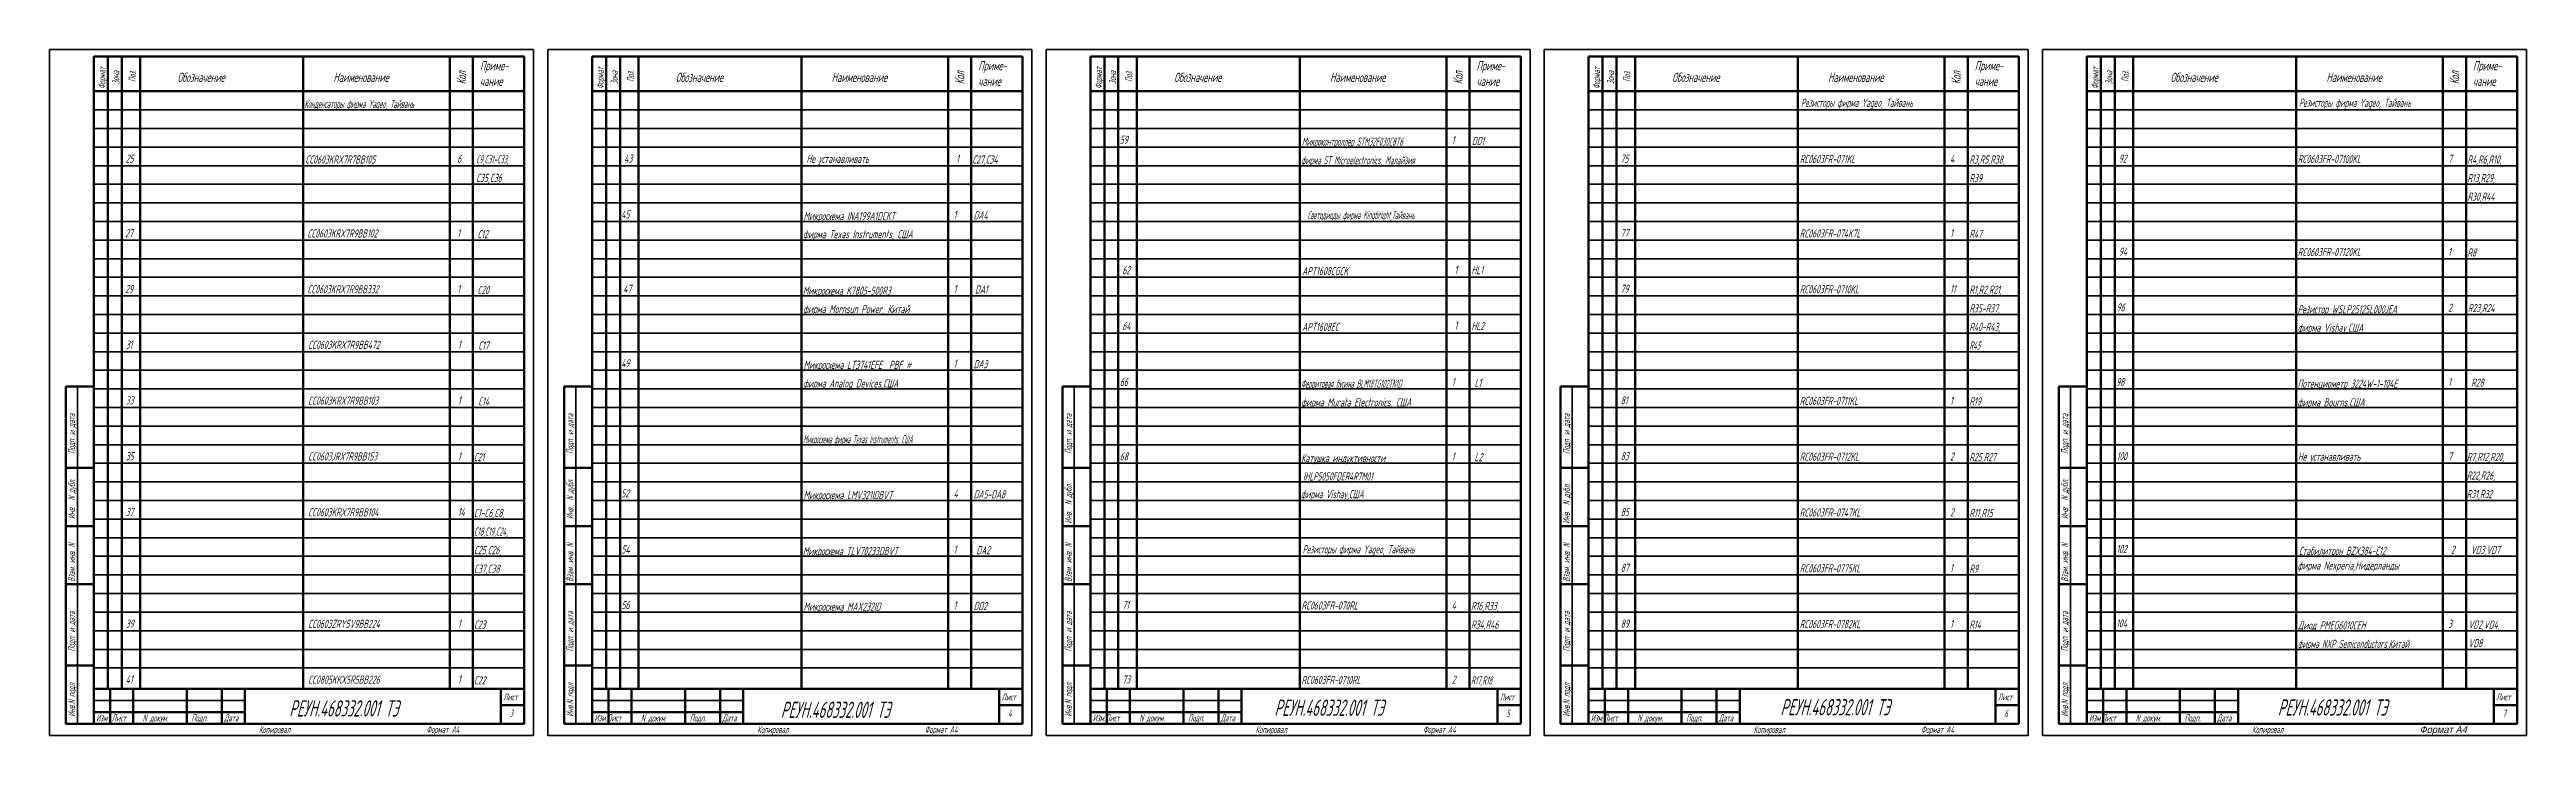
# Model space of a CAD drawing. Extents: x 23083 to 26468, y -1310 to -524.
# Drawn here: x 24158 to 25223, y -943 to -648 of the extents above; entities that cross this region are included whole.
import ezdxf

# ---------------------------------------------------------------- set-up
doc = ezdxf.new("R2010")
doc.units = 0
doc.header["$MEASUREMENT"] = 0
doc.layers.add('CONTUR', color=7, linetype='CONTINUOUS', lineweight=50)
doc.layers.add('DIM', color=1, linetype='CONTINUOUS', lineweight=35)
doc.layers.add('TEXT', color=1, linetype='CONTINUOUS')
doc.styles.add('ECKD', font='ec5cdwin.shx', dxfattribs={"oblique": 15})
doc.styles.add('GOST', font='GOST.shx', dxfattribs={"width": 0.7, "oblique": 15})

msp = doc.modelspace()

# ---------------------------------------------------------------- texts
at = {"layer": 'DIM', "style": 'ECKD', "oblique": 15}
msp.add_text('Формат A4', height=3, dxfattribs=at).set_placement((25176.9, -942.4))
at = {"layer": 'DIM', "insert": (24526.6, -783), "char_height": 2.5, "attachment_point": 1, "style": 'ECKD'}
msp.add_mtext_dynamic_manual_height_columns('{\\fTimes New Roman|b0|i0|c204|p18;#}', width=3.027, gutter_width=12.5, heights=[2.55], dxfattribs=at)
at = {"layer": 'TEXT', "style": 'GOST', "oblique": 15, "width": 0.7}
for s, height, p in [('Формат', 3, (24182.2, -665.4)), ('Зона', 3, (24188.2, -663.4)), ('Поз.', 3, (24195.2, -662.4)), ('Кол', 4, (24337.2, -663.4)), ('Формат', 3, (24396.4, -665.4)), ('Зона', 3, (24402.4, -663.4)), ('Поз.', 3, (24409.4, -662.4)), ('Кол', 4, (24551.4, -663.4)), ('Формат', 3, (24610.6, -665.4)), ('Зона', 3, (24616.6, -663.4)), ('Поз.', 3, (24623.6, -662.4)), ('Кол', 4, (24765.6, -663.4)), ('Формат', 3, (24824.7, -665.4)), ('Зона', 3, (24830.7, -663.4)), ('Поз.', 3, (24837.7, -662.4)), ('Кол', 4, (24979.7, -663.4)), ('Формат', 3, (25038.9, -665.4)), ('Зона', 3, (25044.9, -663.4)), ('Поз.', 3, (25051.9, -662.4)), ('Кол', 4, (25193.9, -663.4)), ('Подп. и дата', 3, (24169.2, -822.4)), ('Подп. и дата', 3, (24383.4, -822.4)), ('Подп. и дата', 3, (24597.6, -822.4)), ('Подп. и дата', 3, (24811.7, -822.4)), ('Подп. и дата', 3, (25025.9, -822.4)), ('Инв.  N дубл.', 3, (24169.2, -850.4)), ('Инв.  N дубл.', 3, (24383.4, -850.4)), ('Инв.  N дубл.', 3, (24597.6, -852.3)), ('Инв.  N дубл.', 3, (24811.7, -852.4)), ('Инв.  N дубл.', 3, (25025.9, -850.4)), ('Взам. инв. N', 3, (24169.2, -877.4)), ('Взам. инв. N', 3, (24383.4, -877.4)), ('Взам. инв. N', 3, (24597.6, -877.4)), ('Взам. инв. N', 3, (24811.7, -877.4)), ('Взам. инв. N', 3, (25025.9, -877.4)), ('Подп. и дата', 3, (24169.2, -907.4)), ('Подп. и дата', 3, (24383.4, -907.4)), ('Подп. и дата', 3, (24597.6, -907.4)), ('Подп. и дата', 3, (24811.7, -907.4)), ('Подп. и дата', 3, (25025.9, -907.4)), ('Инв.N подл.', 3, (24169.2, -935.4)), ('Инв.N подл.', 3, (24383.4, -935.4)), ('Инв.N подл.', 3, (24597.6, -935.4)), ('Инв.N подл.', 3, (24811.7, -935.4)), ('Инв.N подл.', 3, (25025.9, -935.4))]:
    msp.add_text(s, height=height, rotation=90, dxfattribs=at).set_placement(p)
at = {"layer": 'TEXT', "style": 'GOST', "oblique": 15}
for s, height, width, p in [('Обозначение', 4, 0.7, (24213.2, -662.4)), ('Наименование', 4, 0.7, (24280.2, -662.4)), ('Приме-', 4, 0.7, (24343.2, -657.4)), ('Обозначение', 4, 0.7, (24427.4, -662.4)), ('Наименование', 4, 0.7, (24494.4, -662.4)), ('Приме-', 4, 0.7, (24557.4, -657.4)), ('Обозначение', 4, 0.7, (24641.6, -662.4)), ('Наименование', 4, 0.7, (24708.6, -662.4)), ('Приме-', 4, 0.7, (24771.6, -657.4)), ('Обозначение', 4, 0.7, (24855.7, -662.4)), ('Наименование', 4, 0.7, (24922.7, -662.4)), ('Приме-', 4, 0.7, (24985.7, -657.4)), ('Обозначение', 4, 0.7, (25069.9, -662.4)), ('Наименование', 4, 0.7, (25136.9, -662.4)), ('Приме-', 4, 0.7, (25199.9, -657.4)), ('Конденсаторы фирма Yageo, Тайвань', 3.5, 0.58, (24267.7, -673.6)), ('чание', 4, 0.7, (24343.2, -664.1)), ('чание', 4, 0.7, (24557.4, -664.1)), ('чание', 4, 0.7, (24771.6, -664.1)), ('Резисторы фирма Yageo, Тайвань', 3.5, 0.65, (24911, -673.1)), ('чание', 4, 0.7, (24985.7, -664.1)), ('Резисторы фирма Yageo, Тайвань', 3.5, 0.65, (25125.1, -673.1)), ('чание', 4, 0.7, (25199.9, -664.1)), ('59', 3.5, 0.7, (24618.2, -689)), ('Микроконтроллер STM32F030C8T6', 3.5, 0.6, (24696.5, -689.8)), ('1', 3.5, 0.7, (24760.9, -689.2)), ('DD1', 3.5, 0.7, (24769.6, -689.5)), ('25', 3.5, 0.7, (24190.9, -697.1)), ('CC0603KRX7R7BB105', 3.5, 0.7, (24268.1, -697.5)), ('6', 3.5, 0.7, (24333.4, -697.2)), ('C9,C31-C33,', 3.5, 0.6, (24341.5, -697.4)), ('C35,C36', 3.5, 0.7, (24341.5, -705.4)), ('43', 3.5, 0.7, (24405.2, -697.1)), ('Не устанавливать', 3.5, 0.7, (24483.5, -697.2)), ('1', 3.5, 0.7, (24547.9, -697.1)), ('C27,С34', 3.5, 0.7, (24554.8, -697.5)), ('фирма ST Microelectronics, Малайзия', 3.5, 0.6, (24696.2, -697.8)), ('75', 3.5, 0.7, (24833.5, -697.1)), ('RC0603FR-071KL', 3.5, 0.7, (24910.5, -697.3)), ('4', 3.5, 0.7, (24975.1, -697.2)), ('R3,R5,R38,', 3.5, 0.7, (24983.4, -697.5)), ('R39', 3.5, 0.7, (24983.4, -705.5)), ('92', 3.5, 0.7, (25047.6, -697.1)), ('RC0603FR-07100KL', 3.5, 0.7, (25124.6, -697.3)), ('7', 3.5, 0.7, (25189.2, -697.2)), ('R4,R6,R10,', 3.5, 0.7, (25197.5, -697.5)), ('R13,R29,', 3.5, 0.7, (25197.5, -705.5)), ('R30,R44', 3.5, 0.7, (25197.5, -713.5)), ('45', 3.5, 0.7, (24403.9, -721.1)), ('Микросхема INA199A1DCKT', 3.5, 0.7, (24482.3, -721.8)), ('1', 3.5, 0.7, (24546.8, -721.2)), ('DA4', 3.5, 0.7, (24555.4, -721.5)), ('Светодиоды фирма Kingbright,Тайвань', 3.5, 0.55, (24698.9, -721.4)), ('27', 3.5, 0.7, (24190.7, -729.2)), ('CC0603KRX7R9BB102', 3.5, 0.7, (24269, -729.3)), ('1', 3.5, 0.7, (24333.4, -729.2)), ('С12', 3.5, 0.7, (24342.2, -729.6)), ('фирма Texas Instruments, США', 3.5, 0.7, (24482.1, -729.6)), ('77', 3.5, 0.7, (24833.5, -729.1)), ('RC0603FR-074K7L', 3.5, 0.7, (24910.5, -729.3)), ('1', 3.5, 0.7, (24975.1, -729.2)), ('R47', 3.5, 0.7, (24983.4, -729.5)), ('94', 3.5, 0.7, (25047.6, -737.1)), ('RC0603FR-07120KL', 3.5, 0.7, (25124.6, -737.3)), ('1', 3.5, 0.7, (25189.2, -737.2)), ('R8', 3.5, 0.7, (25197.5, -737.5)), ('62', 3.5, 0.7, (24619.3, -745.1)), ('APT1608CGCK', 3.5, 0.7, (24696.6, -745.5)), ('1', 3.5, 0.7, (24762.1, -744.9)), ('HL1', 3.5, 0.7, (24769.4, -745.1)), ('29', 3.5, 0.7, (24190.7, -753.2)), ('CC0603KRX7R9BB332', 3.5, 0.7, (24269, -753.3)), ('1', 3.5, 0.7, (24333.4, -753.2)), ('С20', 3.5, 0.7, (24342.2, -753.6)), ('47', 3.5, 0.7, (24404.8, -753.1)), ('Микросхема K7805-500R3', 3.5, 0.7, (24482, -753.9)), ('1', 3.5, 0.7, (24546.8, -753.2)), ('DA1', 3.5, 0.7, (24556, -753.4)), ('79', 3.5, 0.7, (24833.5, -753.1)), ('RC0603FR-0710KL', 3.5, 0.7, (24910.5, -753.3)), ('11', 3.5, 0.7, (24975.1, -753.2)), ('R1,R2,R21,', 3.5, 0.7, (24983.4, -753.5)), ('фирма Mornsun Power, Китай', 3.5, 0.7, (24482.1, -761.8)), ('64', 3.5, 0.7, (24619.3, -769.1)), ('APT1608EC', 3.5, 0.7, (24696.6, -769.5)), ('1', 3.5, 0.7, (24762.1, -768.9)), ('HL2', 3.5, 0.7, (24769.4, -769.1)), ('R35-R37,', 3.5, 0.7, (24983.4, -761.5)), ('R40-R43,', 3.5, 0.7, (24983.4, -769.5)), ('96', 3.5, 0.7, (25046.7, -761.1)), ('Резистор WSLP25125L000JEA', 3.5, 0.7, (25124.5, -761.9)), ('фирма Vishay,США', 3.5, 0.7, (25124.6, -769.8)), ('2', 3.5, 0.7, (25189.2, -761.2)), ('R23,R24', 3.5, 0.7, (25197.7, -761.4)), ('31', 3.5, 0.7, (24190.9, -777.1)), ('CC0603KRX7R9BB472', 3.5, 0.7, (24269.3, -777.2)), ('1', 3.5, 0.7, (24333.7, -777.1)), ('С17', 3.5, 0.7, (24342.5, -777.5)), ('R45', 3.5, 0.6, (24983.4, -777.5)), ('49', 3.5, 0.7, (24403.9, -785.1)), ('Микросхема LT3741EFE  PBF', 3.5, 0.7, (24482.3, -785.8)), ('1', 3.5, 0.7, (24546.8, -785.2)), ('DA3', 3.5, 0.7, (24555.4, -785.5)), ('33', 3.5, 0.7, (24190.9, -801.1)), ('CC0603KRX7R9BB103', 3.5, 0.7, (24269.3, -801.2)), ('1', 3.5, 0.7, (24333.7, -801.1)), ('С14', 3.5, 0.7, (24342.5, -801.5)), ('фирма Analog Devices,США', 3.5, 0.7, (24482.1, -793.8)), ('66', 3.5, 0.7, (24618.2, -793.2)), ('фирма Murata Electronics, США', 3.5, 0.7, (24696.2, -801.9)), ('Ферритовая бусина BLM18TG102TN1D', 3.5, 0.55, (24696.2, -793.9)), ('1', 3.5, 0.7, (24760.9, -793.2)), ('L1', 3.5, 0.7, (24770.7, -793.5)), ('81', 3.5, 0.7, (24833.5, -801.1)), ('RC0603FR-0711KL', 3.5, 0.7, (24910.5, -801.3)), ('1', 3.5, 0.7, (24975.1, -801.2)), ('R19', 3.5, 0.7, (24983.4, -801.5)), ('98', 3.5, 0.7, (25046.5, -793.2)), ('Потенциометр 3224W-1-104E', 3.5, 0.7, (25124.5, -793.9)), ('фирма Bourns,США', 3.5, 0.7, (25124.5, -801.9)), ('1', 3.5, 0.7, (25189.2, -793.2)), ('R28', 3.5, 0.7, (25199.1, -793.5)), ('Микросхема фирма Texas Instruments, США', 3.5, 0.5, (24482.1, -817.8)), ('35', 3.5, 0.7, (24190.9, -825.1)), ('CC0603JRX7R9BB153', 3.5, 0.7, (24269.3, -825.2)), ('1', 3.5, 0.7, (24333.7, -825.1)), ('С21', 3.5, 0.7, (24340.6, -825.5)), ('68', 3.5, 0.7, (24618.2, -825.2)), ('Катушка индуктивности', 3.5, 0.7, (24696.2, -825.9)), ('IHLP5050FDER4R7M01', 3.5, 0.67, (24697, -833.8)), ('1', 3.5, 0.7, (24760.9, -825.2)), ('L2', 3.5, 0.7, (24770.7, -825.5)), ('83', 3.5, 0.7, (24833.5, -825.1)), ('RC0603FR-0712KL', 3.5, 0.7, (24910.5, -825.3)), ('2', 3.5, 0.7, (24975.1, -825.2)), ('R25,R27', 3.5, 0.7, (24983.4, -825.5)), ('100', 3.5, 0.7, (25046.7, -825.1)), ('Не устанавливать', 3.5, 0.7, (25124.6, -825.3)), ('7', 3.5, 0.7, (25189.2, -825.2)), ('R7,R12,R20,', 3.5, 0.7, (25197.2, -825.4)), ('R22,R26,', 3.5, 0.7, (25197.2, -833.4)), ('52', 3.5, 0.7, (24403.9, -841.1)), ('Микросхема LMV321IDBVT', 3.5, 0.7, (24482.3, -841.8)), ('4', 3.5, 0.7, (24546.8, -841.2)), ('DA5-DA8', 3.5, 0.7, (24555.4, -841.5)), ('фирма Vishay,США', 3.5, 0.67, (24696.1, -841.4)), ('R31,R32', 3.5, 0.7, (25197.2, -841.4)), ('37', 3.5, 0.7, (24190.9, -849.1)), ('CC0603KRX7R9BB104', 3.5, 0.7, (24269.3, -849.2)), ('14', 3.5, 0.7, (24333.7, -849.1)), ('C1-C6,C8, ', 3.5, 0.7, (24340.6, -849.5)), ('85', 3.5, 0.7, (24833.5, -849.1)), ('RC0603FR-0747KL', 3.5, 0.7, (24910.5, -849.3)), ('2', 3.5, 0.7, (24975.1, -849.2)), ('R11,R15', 3.5, 0.7, (24983.4, -849.5)), ('C18,C19,C24,', 3.5, 0.6, (24340.6, -857.5)), ('C25,C26,', 3.5, 0.7, (24340.6, -865.5)), ('54', 3.5, 0.7, (24404, -865.2)), ('Микросхема TLV70233DBVT', 3.5, 0.7, (24482, -865.9)), ('1', 3.5, 0.7, (24546.8, -865.2)), ('DA2', 3.5, 0.7, (24556.6, -865.5)), ('Резисторы фирма Yageo, Тайвань', 3.5, 0.65, (24696.8, -865.1)), ('102', 3.5, 0.7, (25046.6, -865)), ('Стабилитрон BZX384-C12', 3.5, 0.68, (25125.1, -865.8)), ('2', 3.5, 0.7, (25190.4, -865.3)), ('VD3,VD7', 3.5, 0.7, (25198.9, -865.4)), ('C37,C38', 3.5, 0.7, (24340.6, -873.5)), ('87', 3.5, 0.7, (24833.5, -873.1)), ('RC0603FR-0775KL', 3.5, 0.7, (24910.5, -873.3)), ('1', 3.5, 0.7, (24975.1, -873.2)), ('R9', 3.5, 0.7, (24983.4, -873.5)), ('фирма Nexperia,Нидерланды', 3.5, 0.7, (25124.5, -872.1)), ('39', 3.5, 0.7, (24190.9, -897.1)), ('CC0603ZRY5V9BB224', 3.5, 0.7, (24269.3, -897.2)), ('1', 3.5, 0.7, (24333.7, -897.1)), ('C23', 3.5, 0.7, (24340.6, -897.5)), ('56', 3.5, 0.7, (24404, -889.1)), ('Микросхема MAX232ID', 3.5, 0.7, (24482.3, -889.8)), ('1', 3.5, 0.7, (24546.8, -889.2)), ('DD2', 3.5, 0.7, (24555.4, -889.5)), ('71', 3.5, 0.7, (24619.3, -889.1)), ('RC0603FR-070RL', 3.5, 0.7, (24696.3, -889.3)), ('4', 3.5, 0.7, (24760.9, -889.2)), ('R16,R33,', 3.5, 0.7, (24769.2, -889.5)), ('R34,R46', 3.5, 0.7, (24769.2, -897.5)), ('89', 3.5, 0.7, (24833.5, -897.1)), ('RC0603FR-0782KL', 3.5, 0.7, (24910.5, -897.3)), ('1', 3.5, 0.7, (24975.1, -897.2)), ('R14', 3.5, 0.7, (24983.4, -897.5)), ('104', 3.5, 0.7, (25046.5, -897)), ('Диод PMEG6010CEH', 3.5, 0.7, (25124.8, -897.8)), ('3', 3.5, 0.7, (25189.2, -897.2)), ('VD2,VD4,', 3.5, 0.7, (25197.9, -897.5)), ('фирма NXP Semiconductors,Китай', 3.5, 0.65, (25124.6, -905.8)), ('VD8', 3.5, 0.7, (25197.9, -905.5)), ('41', 3.5, 0.7, (24190.9, -921.1)), ('CC0805KKX5R5BB226', 3.5, 0.7, (24269.3, -921.2)), ('1', 3.5, 0.7, (24333.7, -921.1)), ('C22', 3.5, 0.7, (24340.6, -921.5)), ('Лист', 3, 0.7, (24353.2, -928.4)), ('Лист', 3, 0.7, (24567.4, -928.4)), ('73', 3.5, 0.7, (24619.3, -921.1)), ('RC0603FR-0710RL', 3.5, 0.7, (24696.3, -921.3)), ('2', 3.5, 0.7, (24760.9, -921.2)), ('R17,R18', 3.5, 0.6, (24769.2, -921.5)), ('Лист', 3, 0.7, (24781.6, -928.4)), ('Лист', 3, 0.7, (24995.7, -928.4)), ('Лист', 3, 0.7, (25209.9, -928.4)), ('Изм. Лист', 3, 0.7, (24178.2, -937.4)), ('N докум.', 3, 0.7, (24198.2, -937.4)), ('Подп.', 3, 0.7, (24219.2, -937.4)), ('Дата', 3, 0.7, (24233.2, -937.4)), ('РЕУН.468332.001 ТЭ', 7, 0.7, (24261.2, -935.3)), ('3', 3, 0.7, (24356, -935.4)), ('Изм.Лист', 3, 0.7, (24392.4, -937.4)), ('N докум.', 3, 0.7, (24412.4, -937.4)), ('Подп.', 3, 0.7, (24433.4, -937.4)), ('Дата', 3, 0.7, (24447.4, -937.4)), ('РЕУН.468332.001 ТЭ', 7, 0.7, (24472.5, -935.9)), ('4', 3, 0.7, (24570.2, -935.4)), ('Изм.Лист', 3, 0.7, (24606.6, -937.4)), ('N докум.', 3, 0.7, (24626.6, -937.4)), ('Подп.', 3, 0.7, (24647.6, -937.4)), ('Дата', 3, 0.7, (24661.6, -937.4)), ('РЕУН.468332.001 ТЭ', 7, 0.7, (24684.7, -935)), ('5', 3, 0.7, (24784.4, -935.4)), ('Изм.Лист', 3, 0.7, (24820.7, -937.4)), ('N докум.', 3, 0.7, (24840.7, -937.4)), ('Подп.', 3, 0.7, (24861.7, -937.4)), ('Дата', 3, 0.7, (24875.7, -937.4)), ('РЕУН.468332.001 ТЭ', 7, 0.7, (24902.2, -934.8)), ('6', 3, 0.7, (24998.5, -935.4)), ('Изм.Лист', 3, 0.7, (25034.9, -937.4)), ('N докум.', 3, 0.7, (25054.9, -937.4)), ('Подп.', 3, 0.7, (25075.9, -937.4)), ('Дата', 3, 0.7, (25089.9, -937.4)), ('РЕУН.468332.001 ТЭ', 7, 0.7, (25116, -934.9)), ('7', 3, 0.7, (25212.7, -935.4)), ('Копировал', 3, 0.7, (24248.2, -942.4)), ('Формат A4', 3, 0.7, (24320.2, -942.4)), ('Копировал', 3, 0.7, (24462.4, -942.4)), ('Формат A4', 3, 0.7, (24534.4, -942.4)), ('Копировал', 3, 0.7, (24676.6, -942.4)), ('Формат A4', 3, 0.7, (24748.6, -942.4)), ('Копировал', 3, 0.7, (24890.7, -942.4)), ('Формат A4', 3, 0.7, (24962.7, -942.4)), ('Копировал', 3, 0.7, (25104.9, -942.4))]:
    msp.add_text(s, height=height, dxfattribs=dict(at, width=width)).set_placement(p)

# ---------------------------------------------------------------- linework, layer by layer
at = {"layer": 'CONTUR'}
for p, q in [((24177.2, -651.4), (24362.2, -651.4)), ((24177.2, -938.4), (24177.2, -651.4)), ((24183.2, -651.4), (24183.2, -923.4)), ((24189.2, -651.4), (24189.2, -923.4)), ((24197.2, -651.4), (24197.2, -923.4)), ((24267.2, -651.4), (24267.2, -923.4)), ((24330.2, -651.4), (24330.2, -923.4)), ((24340.2, -651.4), (24340.2, -923.4)), ((24362.2, -651.4), (24362.2, -938.4)), ((24391.4, -938.4), (24391.4, -651.4)), ((24391.4, -651.4), (24576.4, -651.4)), ((24397.4, -651.4), (24397.4, -923.4)), ((24403.4, -651.4), (24403.4, -923.4)), ((24411.4, -651.4), (24411.4, -923.4)), ((24481.4, -651.4), (24481.4, -923.4)), ((24544.4, -651.4), (24544.4, -923.4)), ((24554.4, -651.4), (24554.4, -923.4)), ((24576.4, -651.4), (24576.4, -938.4)), ((24605.6, -938.4), (24605.6, -651.4)), ((24605.6, -651.4), (24790.6, -651.4)), ((24611.6, -651.4), (24611.6, -923.4)), ((24617.6, -651.4), (24617.6, -923.4)), ((24625.6, -651.4), (24625.6, -923.4)), ((24695.6, -651.4), (24695.6, -923.4)), ((24758.6, -651.4), (24758.6, -923.4)), ((24768.6, -651.4), (24768.6, -923.4)), ((24790.6, -651.4), (24790.6, -938.4)), ((24819.7, -938.4), (24819.7, -651.4)), ((24819.7, -651.4), (25004.7, -651.4)), ((24825.7, -651.4), (24825.7, -923.4)), ((24831.7, -651.4), (24831.7, -923.4)), ((24839.7, -651.4), (24839.7, -923.4)), ((24909.7, -651.4), (24909.7, -923.4)), ((24972.7, -651.4), (24972.7, -923.4)), ((24982.7, -651.4), (24982.7, -923.4)), ((25004.7, -651.4), (25004.7, -938.4)), ((25033.9, -938.4), (25033.9, -651.4)), ((25033.9, -651.4), (25218.9, -651.4)), ((25039.9, -651.4), (25039.9, -923.4)), ((25045.9, -651.4), (25045.9, -923.4)), ((25053.9, -651.4), (25053.9, -923.4)), ((25123.9, -651.4), (25123.9, -923.4)), ((25186.9, -651.4), (25186.9, -923.4)), ((25196.9, -651.4), (25196.9, -923.4)), ((25218.9, -651.4), (25218.9, -938.4)), ((24177.2, -666.4), (24362.2, -666.4)), ((24391.4, -666.4), (24576.4, -666.4)), ((24605.6, -666.4), (24790.6, -666.4)), ((24819.7, -666.4), (25004.7, -666.4)), ((25033.9, -666.4), (25218.9, -666.4)), ((24165.2, -828.4), (24165.2, -793.4)), ((24165.2, -793.4), (24177.2, -793.4)), ((24379.4, -828.4), (24379.4, -793.4)), ((24379.4, -793.4), (24391.4, -793.4)), ((24593.6, -828.4), (24593.6, -793.4)), ((24593.6, -793.4), (24605.6, -793.4)), ((24807.7, -828.4), (24807.7, -793.4)), ((24807.7, -793.4), (24819.7, -793.4)), ((25021.9, -828.4), (25021.9, -793.4)), ((25021.9, -793.4), (25033.9, -793.4)), ((24165.2, -853.4), (24165.2, -828.4)), ((24165.2, -828.4), (24177.2, -828.4)), ((24177.2, -828.4), (24165.2, -828.4)), ((24379.4, -828.4), (24391.4, -828.4)), ((24391.4, -828.4), (24379.4, -828.4)), ((24379.4, -853.4), (24379.4, -828.4)), ((24593.6, -828.4), (24605.6, -828.4)), ((24605.6, -828.4), (24593.6, -828.4)), ((24593.6, -853.4), (24593.6, -828.4)), ((24807.7, -828.4), (24819.7, -828.4)), ((24819.7, -828.4), (24807.7, -828.4)), ((24807.7, -853.4), (24807.7, -828.4)), ((25021.9, -828.4), (25033.9, -828.4)), ((25033.9, -828.4), (25021.9, -828.4)), ((25021.9, -853.4), (25021.9, -828.4)), ((24165.2, -878.4), (24165.2, -853.4)), ((24165.2, -853.4), (24177.2, -853.4)), ((24177.2, -853.4), (24165.2, -853.4)), ((24379.4, -878.4), (24379.4, -853.4)), ((24379.4, -853.4), (24391.4, -853.4)), ((24391.4, -853.4), (24379.4, -853.4)), ((24593.6, -878.4), (24593.6, -853.4)), ((24593.6, -853.4), (24605.6, -853.4)), ((24605.6, -853.4), (24593.6, -853.4)), ((24807.7, -878.4), (24807.7, -853.4)), ((24807.7, -853.4), (24819.7, -853.4)), ((24819.7, -853.4), (24807.7, -853.4)), ((25021.9, -878.4), (25021.9, -853.4)), ((25021.9, -853.4), (25033.9, -853.4)), ((25033.9, -853.4), (25021.9, -853.4)), ((24165.2, -913.4), (24165.2, -878.4)), ((24165.2, -878.4), (24177.2, -878.4)), ((24177.2, -878.4), (24165.2, -878.4)), ((24379.4, -913.4), (24379.4, -878.4)), ((24379.4, -878.4), (24391.4, -878.4)), ((24391.4, -878.4), (24379.4, -878.4)), ((24593.6, -913.4), (24593.6, -878.4)), ((24593.6, -878.4), (24605.6, -878.4)), ((24605.6, -878.4), (24593.6, -878.4)), ((24807.7, -913.4), (24807.7, -878.4)), ((24807.7, -878.4), (24819.7, -878.4)), ((24819.7, -878.4), (24807.7, -878.4)), ((25021.9, -913.4), (25021.9, -878.4)), ((25021.9, -878.4), (25033.9, -878.4)), ((25033.9, -878.4), (25021.9, -878.4)), ((24165.2, -913.4), (24177.2, -913.4)), ((24177.2, -913.4), (24165.2, -913.4)), ((24165.2, -938.4), (24165.2, -913.4)), ((24379.4, -938.4), (24379.4, -913.4)), ((24379.4, -913.4), (24391.4, -913.4)), ((24391.4, -913.4), (24379.4, -913.4)), ((24593.6, -938.4), (24593.6, -913.4)), ((24593.6, -913.4), (24605.6, -913.4)), ((24605.6, -913.4), (24593.6, -913.4)), ((24807.7, -938.4), (24807.7, -913.4)), ((24807.7, -913.4), (24819.7, -913.4)), ((24819.7, -913.4), (24807.7, -913.4)), ((25021.9, -938.4), (25021.9, -913.4)), ((25021.9, -913.4), (25033.9, -913.4)), ((25033.9, -913.4), (25021.9, -913.4)), ((24177.2, -923.4), (24362.2, -923.4)), ((24184.2, -923.4), (24184.2, -938.4)), ((24194.2, -923.4), (24194.2, -938.4)), ((24217.2, -923.4), (24217.2, -938.4)), ((24232.2, -923.4), (24232.2, -938.4)), ((24242.2, -923.4), (24242.2, -938.4)), ((24352.2, -923.4), (24352.2, -938.4)), ((24391.4, -923.4), (24576.4, -923.4)), ((24398.4, -923.4), (24398.4, -938.4)), ((24408.4, -923.4), (24408.4, -938.4)), ((24431.4, -923.4), (24431.4, -938.4)), ((24446.4, -923.4), (24446.4, -938.4)), ((24456.4, -923.4), (24456.4, -938.4)), ((24566.4, -923.4), (24566.4, -938.4)), ((24605.6, -923.4), (24790.6, -923.4)), ((24612.6, -923.4), (24612.6, -938.4)), ((24622.6, -923.4), (24622.6, -938.4)), ((24645.6, -923.4), (24645.6, -938.4)), ((24660.6, -923.4), (24660.6, -938.4)), ((24670.6, -923.4), (24670.6, -938.4)), ((24780.6, -923.4), (24780.6, -938.4)), ((24819.7, -923.4), (25004.7, -923.4)), ((24826.7, -923.4), (24826.7, -938.4)), ((24836.7, -923.4), (24836.7, -938.4)), ((24859.7, -923.4), (24859.7, -938.4)), ((24874.7, -923.4), (24874.7, -938.4)), ((24884.7, -923.4), (24884.7, -938.4)), ((24994.7, -923.4), (24994.7, -938.4)), ((25033.9, -923.4), (25218.9, -923.4)), ((25040.9, -923.4), (25040.9, -938.4)), ((25050.9, -923.4), (25050.9, -938.4)), ((25073.9, -923.4), (25073.9, -938.4)), ((25088.9, -923.4), (25088.9, -938.4)), ((25098.9, -923.4), (25098.9, -938.4)), ((25208.9, -923.4), (25208.9, -938.4)), ((24177.2, -933.4), (24242.2, -933.4)), ((24352.2, -930.4), (24362.2, -930.4)), ((24391.4, -933.4), (24456.4, -933.4)), ((24566.4, -930.4), (24576.4, -930.4)), ((24605.6, -933.4), (24670.6, -933.4)), ((24780.6, -930.4), (24790.6, -930.4)), ((24819.7, -933.4), (24884.7, -933.4)), ((24994.7, -930.4), (25004.7, -930.4)), ((25033.9, -933.4), (25098.9, -933.4)), ((25208.9, -930.4), (25218.9, -930.4)), ((24177.2, -938.4), (24165.2, -938.4)), ((24362.2, -938.4), (24177.2, -938.4)), ((24391.4, -938.4), (24379.4, -938.4)), ((24576.4, -938.4), (24391.4, -938.4)), ((24605.6, -938.4), (24593.6, -938.4)), ((24790.6, -938.4), (24605.6, -938.4)), ((24819.7, -938.4), (24807.7, -938.4)), ((25004.7, -938.4), (24819.7, -938.4)), ((25033.9, -938.4), (25021.9, -938.4)), ((25218.9, -938.4), (25033.9, -938.4))]:
    msp.add_line(p, q, dxfattribs=at)
at = {"layer": 'DIM'}
for p, q in [((24158.2, -648.4), (24366.2, -648.4)), ((24158.2, -648.4), (24158.2, -943.4)), ((24366.2, -648.4), (24366.2, -943.4)), ((24372.4, -648.4), (24580.4, -648.4)), ((24372.4, -648.4), (24372.4, -943.4)), ((24580.4, -648.4), (24580.4, -943.4)), ((24586.6, -648.4), (24794.6, -648.4)), ((24586.6, -648.4), (24586.6, -943.4)), ((24794.6, -648.4), (24794.6, -943.4)), ((24800.7, -648.4), (25008.7, -648.4)), ((24800.7, -648.4), (24800.7, -943.4)), ((25008.7, -648.4), (25008.7, -943.4)), ((25014.9, -648.4), (25222.9, -648.4)), ((25014.9, -648.4), (25014.9, -943.4)), ((25222.9, -648.4), (25222.9, -943.4)), ((24177.2, -674.4), (24362.2, -674.4)), ((24391.4, -674.4), (24576.4, -674.4)), ((24605.6, -674.4), (24790.6, -674.4)), ((24819.7, -674.4), (25004.7, -674.4)), ((25033.9, -674.4), (25218.9, -674.4)), ((24177.2, -682.4), (24362.2, -682.4)), ((24177.2, -690.4), (24362.2, -690.4)), ((24391.4, -682.4), (24576.4, -682.4)), ((24391.4, -690.4), (24576.4, -690.4)), ((24605.6, -682.4), (24790.6, -682.4)), ((24605.6, -690.4), (24790.6, -690.4)), ((24819.7, -682.4), (25004.7, -682.4)), ((24819.7, -690.4), (25004.7, -690.4)), ((25033.9, -682.4), (25218.9, -682.4)), ((25033.9, -690.4), (25218.9, -690.4)), ((24177.2, -698.4), (24362.2, -698.4)), ((24391.4, -698.4), (24576.4, -698.4)), ((24605.6, -698.4), (24790.6, -698.4)), ((24819.7, -698.4), (25004.7, -698.4)), ((25033.9, -698.4), (25218.9, -698.4)), ((24177.2, -706.4), (24362.2, -706.4)), ((24391.4, -706.4), (24576.4, -706.4)), ((24605.6, -706.4), (24790.6, -706.4)), ((24819.7, -706.4), (25004.7, -706.4)), ((25033.9, -706.4), (25218.9, -706.4)), ((24177.2, -714.4), (24362.2, -714.4)), ((24177.2, -722.4), (24362.2, -722.4)), ((24391.4, -714.4), (24576.4, -714.4)), ((24391.4, -722.4), (24576.4, -722.4)), ((24605.6, -714.4), (24790.6, -714.4)), ((24605.6, -722.4), (24790.6, -722.4)), ((24819.7, -714.4), (25004.7, -714.4)), ((24819.7, -722.4), (25004.7, -722.4)), ((25033.9, -714.4), (25218.9, -714.4)), ((25033.9, -722.4), (25218.9, -722.4)), ((24177.2, -730.4), (24362.2, -730.4)), ((24391.4, -730.4), (24576.4, -730.4)), ((24605.6, -730.4), (24790.6, -730.4)), ((24819.7, -730.4), (25004.7, -730.4)), ((25033.9, -730.4), (25218.9, -730.4)), ((24177.2, -738.4), (24362.2, -738.4)), ((24391.4, -738.4), (24576.4, -738.4)), ((24605.6, -738.4), (24790.6, -738.4)), ((24819.7, -738.4), (25004.7, -738.4)), ((25033.9, -738.4), (25218.9, -738.4)), ((24177.2, -746.4), (24362.2, -746.4)), ((24177.2, -754.4), (24362.2, -754.4)), ((24391.4, -746.4), (24576.4, -746.4)), ((24391.4, -754.4), (24576.4, -754.4)), ((24605.6, -746.4), (24790.6, -746.4)), ((24605.6, -754.4), (24790.6, -754.4)), ((24819.7, -746.4), (25004.7, -746.4)), ((24819.7, -754.4), (25004.7, -754.4)), ((25033.9, -746.4), (25218.9, -746.4)), ((25033.9, -754.4), (25218.9, -754.4)), ((24177.2, -762.4), (24362.2, -762.4)), ((24391.4, -762.4), (24576.4, -762.4)), ((24605.6, -762.4), (24790.6, -762.4)), ((24819.7, -762.4), (25004.7, -762.4)), ((25033.9, -762.4), (25218.9, -762.4)), ((24177.2, -770.4), (24362.2, -770.4)), ((24391.4, -770.4), (24576.4, -770.4)), ((24605.6, -770.4), (24790.6, -770.4)), ((24819.7, -770.4), (25004.7, -770.4)), ((25033.9, -770.4), (25218.9, -770.4)), ((24177.2, -778.4), (24362.2, -778.4)), ((24177.2, -786.4), (24362.2, -786.4)), ((24391.4, -778.4), (24576.4, -778.4)), ((24391.4, -786.4), (24576.4, -786.4)), ((24605.6, -778.4), (24790.6, -778.4)), ((24605.6, -786.4), (24790.6, -786.4)), ((24819.7, -778.4), (25004.7, -778.4)), ((24819.7, -786.4), (25004.7, -786.4)), ((25033.9, -778.4), (25218.9, -778.4)), ((25033.9, -786.4), (25218.9, -786.4)), ((24170.2, -793.4), (24170.2, -938.4)), ((24177.2, -794.4), (24362.2, -794.4)), ((24384.4, -793.4), (24384.4, -938.4)), ((24391.4, -794.4), (24576.4, -794.4)), ((24598.6, -793.4), (24598.6, -938.4)), ((24605.6, -794.4), (24790.6, -794.4)), ((24812.7, -793.4), (24812.7, -938.4)), ((24819.7, -794.4), (25004.7, -794.4)), ((25026.9, -793.4), (25026.9, -938.4)), ((25033.9, -794.4), (25218.9, -794.4)), ((24177.2, -802.4), (24362.2, -802.4)), ((24391.4, -802.4), (24576.4, -802.4)), ((24605.6, -802.4), (24790.6, -802.4)), ((24819.7, -802.4), (25004.7, -802.4)), ((25033.9, -802.4), (25218.9, -802.4)), ((24177.2, -810.4), (24362.2, -810.4)), ((24177.2, -818.4), (24362.2, -818.4)), ((24391.4, -810.4), (24576.4, -810.4)), ((24391.4, -818.4), (24576.4, -818.4)), ((24605.6, -810.4), (24790.6, -810.4)), ((24605.6, -818.4), (24790.6, -818.4)), ((24819.7, -810.4), (25004.7, -810.4)), ((24819.7, -818.4), (25004.7, -818.4)), ((25033.9, -810.4), (25218.9, -810.4)), ((25033.9, -818.4), (25218.9, -818.4)), ((24177.2, -826.4), (24362.2, -826.4)), ((24391.4, -826.4), (24576.4, -826.4)), ((24605.6, -826.4), (24790.6, -826.4)), ((24819.7, -826.4), (25004.7, -826.4)), ((25033.9, -826.4), (25218.9, -826.4)), ((24177.2, -834.4), (24362.2, -834.4)), ((24391.4, -834.4), (24576.4, -834.4)), ((24605.6, -834.4), (24790.6, -834.4)), ((24819.7, -834.4), (25004.7, -834.4)), ((25033.9, -834.4), (25218.9, -834.4)), ((24177.2, -842.4), (24362.2, -842.4)), ((24177.2, -850.4), (24362.2, -850.4)), ((24391.4, -842.4), (24576.4, -842.4)), ((24391.4, -850.4), (24576.4, -850.4)), ((24605.6, -842.4), (24790.6, -842.4)), ((24605.6, -850.4), (24790.6, -850.4)), ((24819.7, -842.4), (25004.7, -842.4)), ((24819.7, -850.4), (25004.7, -850.4)), ((25033.9, -842.4), (25218.9, -842.4)), ((25033.9, -850.4), (25218.9, -850.4)), ((24177.2, -858.4), (24362.2, -858.4)), ((24391.4, -858.4), (24576.4, -858.4)), ((24605.6, -858.4), (24790.6, -858.4)), ((24819.7, -858.4), (25004.7, -858.4)), ((25033.9, -858.4), (25218.9, -858.4)), ((24177.2, -866.4), (24362.2, -866.4)), ((24391.4, -866.4), (24576.4, -866.4)), ((24605.6, -866.4), (24790.6, -866.4)), ((24819.7, -866.4), (25004.7, -866.4)), ((25033.9, -866.4), (25218.9, -866.4)), ((24177.2, -874.4), (24362.2, -874.4)), ((24177.2, -882.4), (24362.2, -882.4)), ((24391.4, -874.4), (24576.4, -874.4)), ((24391.4, -882.4), (24576.4, -882.4)), ((24605.6, -874.4), (24790.6, -874.4)), ((24605.6, -882.4), (24790.6, -882.4)), ((24819.7, -874.4), (25004.7, -874.4)), ((24819.7, -882.4), (25004.7, -882.4)), ((25033.9, -874.4), (25218.9, -874.4)), ((25033.9, -882.4), (25218.9, -882.4)), ((24177.2, -890.4), (24362.2, -890.4)), ((24391.4, -890.4), (24576.4, -890.4)), ((24605.6, -890.4), (24790.6, -890.4)), ((24819.7, -890.4), (25004.7, -890.4)), ((25033.9, -890.4), (25218.9, -890.4)), ((24177.2, -898.4), (24362.2, -898.4)), ((24391.4, -898.4), (24576.4, -898.4)), ((24605.6, -898.4), (24790.6, -898.4)), ((24819.7, -898.4), (25004.7, -898.4)), ((25033.9, -898.4), (25218.9, -898.4)), ((24177.2, -906.4), (24362.2, -906.4)), ((24177.2, -914.4), (24362.2, -914.4)), ((24391.4, -906.4), (24576.4, -906.4)), ((24391.4, -914.4), (24576.4, -914.4)), ((24605.6, -906.4), (24790.6, -906.4)), ((24605.6, -914.4), (24790.6, -914.4)), ((24819.7, -906.4), (25004.7, -906.4)), ((24819.7, -914.4), (25004.7, -914.4)), ((25033.9, -906.4), (25218.9, -906.4)), ((25033.9, -914.4), (25218.9, -914.4)), ((24177.2, -928.4), (24242.2, -928.4)), ((24391.4, -928.4), (24456.4, -928.4)), ((24605.6, -928.4), (24670.6, -928.4)), ((24819.7, -928.4), (24884.7, -928.4)), ((25033.9, -928.4), (25098.9, -928.4)), ((24158.2, -943.4), (24366.2, -943.4)), ((24372.4, -943.4), (24580.4, -943.4)), ((24586.6, -943.4), (24794.6, -943.4)), ((24800.7, -943.4), (25008.7, -943.4)), ((25014.9, -943.4), (25222.9, -943.4))]:
    msp.add_line(p, q, dxfattribs=at)

msp.set_redraw_order([(e.dxf.handle, doc.entitydb.next_handle()) for e in msp.query("TEXT MTEXT ATTDEF DIMENSION ARC_DIMENSION")])  # texts and dimensions are drawn at this point

doc.saveas('drawing.dxf')
